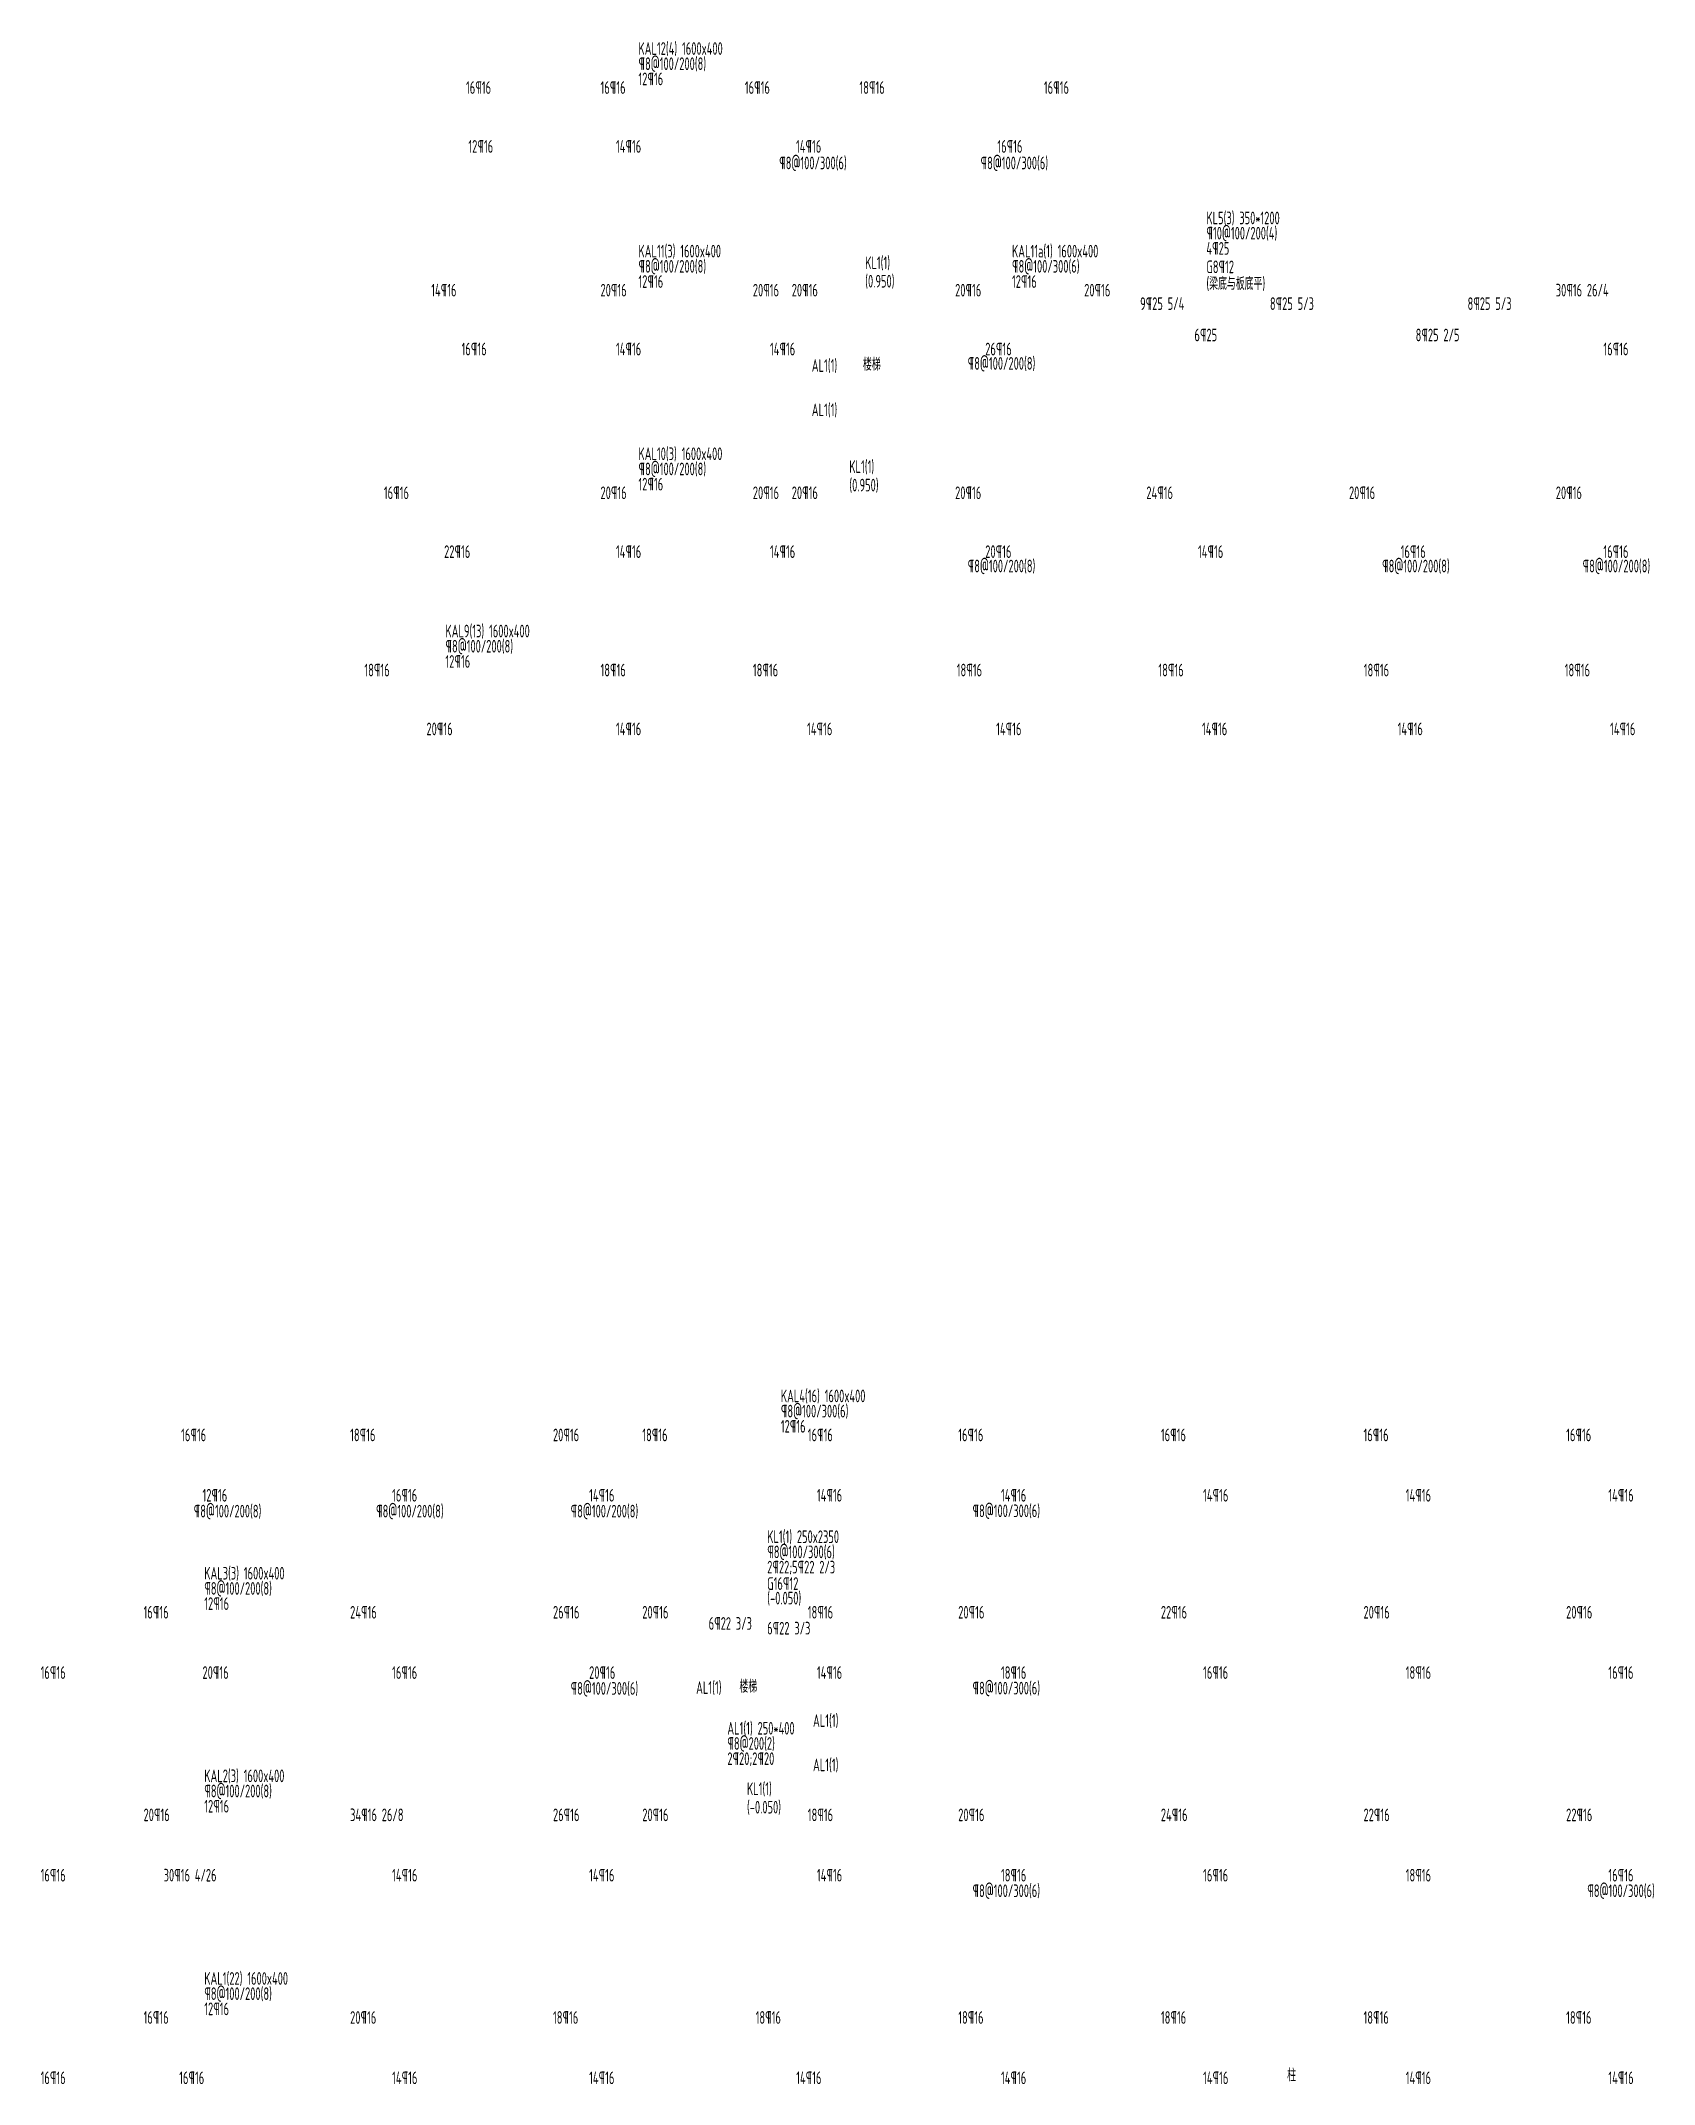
# Model space of a CAD drawing. Extents: x 2468086 to 6957054, y -3413633 to -667223.
# Drawn here: x 5433451 to 5497142, y -1591006 to -1510331 of the extents above; entities that cross this region are included whole.
import ezdxf

# ---------------------------------------------------------------- set-up
doc = ezdxf.new("R2010")
doc.units = 0
doc.header["$LTSCALE"] = 100
doc.header["$MEASUREMENT"] = 0
doc.layers.get('0').update_dxf_attribs({"linetype": 'CONTINUOUS'})
for name, color, linetype in [('垂直标注', 2, 'CONTINUOUS'), ('垂直钢筋', 7, 'CONTINUOUS'), ('水平标注', 2, 'CONTINUOUS'), ('水平钢筋', 7, 'CONTINUOUS')]:
    doc.layers.add(name, color=color, linetype=linetype)
doc.styles.add('GB', font='gbxwxt.shx', dxfattribs={"width": 0.7, "height": 500, "bigfont": 'gbhzfs.shx'})
doc.styles.get("Standard").update_dxf_attribs({"font": 'gbxwxt.shx', "width": 0.8, "bigfont": 'gbhzfs.shx'})

msp = doc.modelspace()

# ---------------------------------------------------------------- texts
at = {"style": 'GB', "width": 0.7}
for s, p in [('楼梯', (5465907.9, -1523354.3)), ('楼梯', (5461029.4, -1575554.1)), ('柱', (5482654.2, -1590896))]:
    msp.add_text(s, height=500, dxfattribs=at).set_placement(p)
at = {"layer": '垂直标注', "width": 0.7}
for s, p in [('KL1(1)', (5465995.3, -1519343.8)), ('(0.950)', (5465995.3, -1520071)), ('KL1(1)', (5465368.1, -1527393.8)), ('(0.950)', (5465368.1, -1528121)), ('KL1(1) 250x2350', (5462126.9, -1569641.7)), ('¶8@100/300(6)', (5462126.9, -1570241.7)), ('2¶22;5¶22 2/3', (5462126.9, -1570841.7)), ('(-0.050)', (5462126.9, -1572065.7)), ('G16¶12', (5462126.9, -1571491.8)), ('KL1(1)', (5461328, -1579593.6)), ('(-0.050)', (5461328, -1580320.8))]:
    msp.add_text(s, height=500, dxfattribs=at).set_placement(p)
at = {"layer": '垂直钢筋', "width": 0.7}
for p in [(5459816.1, -1573065.7), (5462125, -1573252.9)]:
    msp.add_text('6¶22 3/3', height=500, dxfattribs=at).set_placement(p)
at = {"layer": '水平标注', "width": 0.7}
for s, p in [('¶8@100/200(8)', (5457043.4, -1511483.6)), ('KAL12(4) 1600x400', (5457043.4, -1510883.6)), ('12¶16', (5457043.4, -1512083.6)), ('KL5(3) 350*1200', (5479465.3, -1517573.6)), ('¶10@100/200(4)', (5479465.3, -1518173.6)), ('4¶25', (5479465.3, -1518773.6)), ('¶8@100/200(8)', (5457043.4, -1519483.6)), ('KAL11(3) 1600x400', (5457043.4, -1518883.6)), ('¶8@100/300(6)', (5471790.8, -1519483.6)), ('KAL11a(1) 1600x400', (5471790.8, -1518883.6)), ('G8¶12', (5479465.3, -1519504.2)), ('12¶16', (5457043.4, -1520083.6)), ('12¶16', (5471790.8, -1520083.6)), ('(梁底与板底平)', (5479465.3, -1520164.6)), ('AL1(1)', (5463886.2, -1523398.9)), ('AL1(1)', (5463886.2, -1525148.9)), ('KAL10(3) 1600x400', (5457043.4, -1526883.6)), ('¶8@100/200(8)', (5457043.4, -1527483.6)), ('12¶16', (5457043.4, -1528083.6)), ('KAL9(13) 1600x400', (5449423.3, -1533883.6)), ('¶8@100/200(8)', (5449423.3, -1534483.6)), ('12¶16', (5449423.3, -1535083.6)), ('¶8@100/300(6)', (5462664.3, -1564683.3)), ('KAL4(16) 1600x400', (5462664.3, -1564083.3)), ('12¶16', (5462664.3, -1565283.3)), ('KAL3(3) 1600x400', (5439901.6, -1571083.3)), ('¶8@100/200(8)', (5439901.6, -1571683.3)), ('12¶16', (5439901.6, -1572283.3)), ('AL1(1)', (5459320.1, -1575598.6)), ('AL1(1)', (5463934.5, -1576900.9)), ('AL1(1) 250*400', (5460552.7, -1577205.5)), ('¶8@200(2)', (5460552.7, -1577805.5)), ('2¶20;2¶20', (5460552.7, -1578405.5)), ('KAL2(3) 1600x400', (5439901.6, -1579083.3)), ('AL1(1)', (5463934.5, -1578650.9)), ('¶8@100/200(8)', (5439901.6, -1579683.3)), ('12¶16', (5439901.6, -1580283.3)), ('KAL1(22) 1600x400', (5439901.6, -1587083.3)), ('¶8@100/200(8)', (5439901.6, -1587683.3)), ('12¶16', (5439901.6, -1588283.3))]:
    msp.add_text(s, height=500, dxfattribs=at).set_placement(p)
at = {"layer": '水平钢筋', "width": 0.7}
for s, height, p in [('16¶16', 500, (5450234.9, -1512424.4)), ('16¶16', 500, (5455545.6, -1512424.4)), ('16¶16', 500, (5461243.2, -1512424.4)), ('18¶16', 500, (5465767.8, -1512424.4)), ('16¶16', 500, (5473049, -1512424.4)), ('12¶16', 500, (5450330.5, -1514748.4)), ('14¶16', 500, (5456154.9, -1514748.4)), ('14¶16', 500, (5463263.3, -1514748.4)), ('16¶16', 500, (5471213.4, -1514748.4)), ('¶8@100/300(6)', 499.999, (5462598, -1515401.8)), ('¶8@100/300(6)', 499.999, (5470548, -1515401.8)), ('14¶16', 500, (5448862, -1520424.4)), ('20¶16', 500, (5455545.6, -1520424.4)), ('20¶16', 500, (5461559.8, -1520424.4)), ('20¶16', 500, (5463094.7, -1520424.4)), ('20¶16', 500, (5469545.6, -1520424.4)), ('20¶16', 500, (5474640.5, -1520424.4)), ('9¶25 5/4', 500, (5476848, -1520956.7)), ('8¶25 5/3', 500, (5481973.9, -1520956.7)), ('8¶25 5/3', 500, (5489776.1, -1520956.7)), ('30¶16 26/4', 500, (5493259.3, -1520424.4)), ('16¶16', 500, (5450060.3, -1522748.4)), ('14¶16', 500, (5456154.9, -1522748.4)), ('14¶16', 500, (5462234.8, -1522748.4)), ('26¶16', 500, (5470734.7, -1522748.4)), ('6¶25', 500, (5478994.2, -1522194.4)), ('8¶25 2/5', 500, (5487726.5, -1522194.4)), ('16¶16', 500, (5495138, -1522748.4)), ('¶8@100/200(8)', 499.999, (5470040.7, -1523316.6)), ('16¶16', 500, (5446993, -1528424.4)), ('20¶16', 500, (5455545.6, -1528424.4)), ('20¶16', 500, (5461559.8, -1528424.4)), ('20¶16', 500, (5463094.7, -1528424.4)), ('20¶16', 500, (5469545.6, -1528424.4)), ('24¶16', 500, (5477094.7, -1528424.4)), ('20¶16', 500, (5485094.7, -1528424.4)), ('20¶16', 500, (5493259.3, -1528424.4)), ('22¶16', 500, (5449371.5, -1530748.4)), ('14¶16', 500, (5456154.9, -1530748.4)), ('14¶16', 500, (5462234.8, -1530748.4)), ('20¶16', 500, (5470734.7, -1530748.4)), ('14¶16', 500, (5479133.8, -1530748.4)), ('16¶16', 500, (5487133.8, -1530748.4)), ('16¶16', 500, (5495138, -1530748.4)), ('¶8@100/200(8)', 499.999, (5470040.7, -1531316.6)), ('¶8@100/200(8)', 499.999, (5486400.9, -1531316.6)), ('¶8@100/200(8)', 499.999, (5494316.3, -1531316.6)), ('18¶16', 500, (5446222.6, -1535424.4)), ('18¶16', 500, (5455545.6, -1535424.4)), ('18¶16', 500, (5461559.8, -1535424.4)), ('18¶16', 500, (5469609.4, -1535424.4)), ('18¶16', 500, (5477570.4, -1535424.4)), ('18¶16', 500, (5485678.5, -1535424.4)), ('18¶16', 500, (5493611.3, -1535424.4)), ('20¶16', 500, (5448674.4, -1537748.4)), ('14¶16', 500, (5456154.9, -1537748.4)), ('14¶16', 500, (5463700.2, -1537748.4)), ('14¶16', 500, (5471165.2, -1537748.4)), ('14¶16', 500, (5479290.2, -1537748.4)), ('14¶16', 500, (5487014, -1537748.4)), ('14¶16', 500, (5495402.9, -1537748.4)), ('16¶16', 500, (5438987.1, -1565624.2)), ('18¶16', 500, (5445660.8, -1565624.2)), ('20¶16', 500, (5453668.6, -1565624.2)), ('18¶16', 500, (5457194.3, -1565624.2)), ('16¶16', 500, (5463727.9, -1565624.2)), ('16¶16', 500, (5469668.6, -1565624.2)), ('16¶16', 500, (5477668.6, -1565624.2)), ('16¶16', 500, (5485668.6, -1565624.2)), ('16¶16', 500, (5493668.6, -1565624.2)), ('14¶16', 500, (5455096.2, -1568005.7)), ('14¶16', 500, (5464088.8, -1568005.7)), ('14¶16', 500, (5471355.6, -1568005.7)), ('14¶16', 500, (5479334.7, -1568005.7)), ('14¶16', 500, (5487334.7, -1568005.7)), ('14¶16', 500, (5495334.7, -1568005.7)), ('¶8@100/200(8)', 500, (5439484.4, -1568632)), ('12¶16', 500, (5439832.2, -1568005.7)), ('¶8@100/200(8)', 500, (5446684, -1568632)), ('16¶16', 500, (5447318.4, -1568005.7)), ('¶8@100/200(8)', 500, (5454364.3, -1568632)), ('¶8@100/300(6)', 500, (5470230.4, -1568620.6)), ('16¶16', 500, (5437505.7, -1572624.2)), ('24¶16', 500, (5445660.8, -1572624.2)), ('26¶16', 500, (5453668.6, -1572624.2)), ('20¶16', 500, (5457194.3, -1572624.2)), ('18¶16', 500, (5463727.9, -1572624.2)), ('20¶16', 500, (5469668.6, -1572624.2)), ('22¶16', 500, (5477668.6, -1572624.2)), ('20¶16', 500, (5485668.6, -1572624.2)), ('20¶16', 500, (5493668.6, -1572624.2)), ('16¶16', 500, (5433440.3, -1575005.7)), ('20¶16', 500, (5439832.2, -1575005.7)), ('16¶16', 500, (5447318.4, -1575005.7)), ('20¶16', 500, (5455096.2, -1575005.7)), ('14¶16', 500, (5464088.8, -1575005.7)), ('18¶16', 500, (5471355.6, -1575005.7)), ('16¶16', 500, (5479334.7, -1575005.7)), ('18¶16', 500, (5487334.7, -1575005.7)), ('16¶16', 500, (5495334.7, -1575005.7)), ('¶8@100/300(6)', 500, (5454364.3, -1575632)), ('¶8@100/300(6)', 500, (5470230.4, -1575620.6)), ('20¶16', 500, (5437505.7, -1580624.2)), ('34¶16 26/8', 500, (5445660.8, -1580624.2)), ('26¶16', 500, (5453668.6, -1580624.2)), ('20¶16', 500, (5457194.3, -1580624.2)), ('18¶16', 500, (5463727.9, -1580624.2)), ('20¶16', 500, (5469668.6, -1580624.2)), ('24¶16', 500, (5477668.6, -1580624.2)), ('22¶16', 500, (5485668.6, -1580624.2)), ('22¶16', 500, (5493668.6, -1580624.2)), ('16¶16', 500, (5433440.3, -1583005.7)), ('30¶16 4/26', 500, (5438299.2, -1583005.7)), ('14¶16', 500, (5447318.4, -1583005.7)), ('14¶16', 500, (5455096.2, -1583005.7)), ('14¶16', 500, (5464088.8, -1583005.7)), ('18¶16', 500, (5471355.6, -1583005.7)), ('16¶16', 500, (5479334.7, -1583005.7)), ('18¶16', 500, (5487334.7, -1583005.7)), ('16¶16', 500, (5495334.7, -1583005.7)), ('¶8@100/300(6)', 500, (5470230.4, -1583620.6)), ('¶8@100/300(6)', 500, (5494501.4, -1583620.6)), ('16¶16', 500, (5437505.7, -1588624.2)), ('20¶16', 500, (5445660.8, -1588624.2)), ('18¶16', 500, (5453668.6, -1588624.2)), ('18¶16', 500, (5461668.6, -1588624.2)), ('18¶16', 500, (5469668.6, -1588624.2)), ('18¶16', 500, (5477668.6, -1588624.2)), ('18¶16', 500, (5485668.6, -1588624.2)), ('18¶16', 500, (5493668.6, -1588624.2)), ('16¶16', 500, (5433440.3, -1591005.7)), ('16¶16', 500, (5438911.6, -1591005.7)), ('14¶16', 500, (5447318.4, -1591005.7)), ('14¶16', 500, (5455096.2, -1591005.7)), ('14¶16', 500, (5463271, -1591005.7)), ('14¶16', 500, (5471355.6, -1591005.7)), ('14¶16', 500, (5479334.7, -1591005.7)), ('14¶16', 500, (5487334.7, -1591005.7)), ('14¶16', 500, (5495334.7, -1591005.7))]:
    msp.add_text(s, height=height, dxfattribs=at).set_placement(p)

doc.saveas('drawing.dxf')
